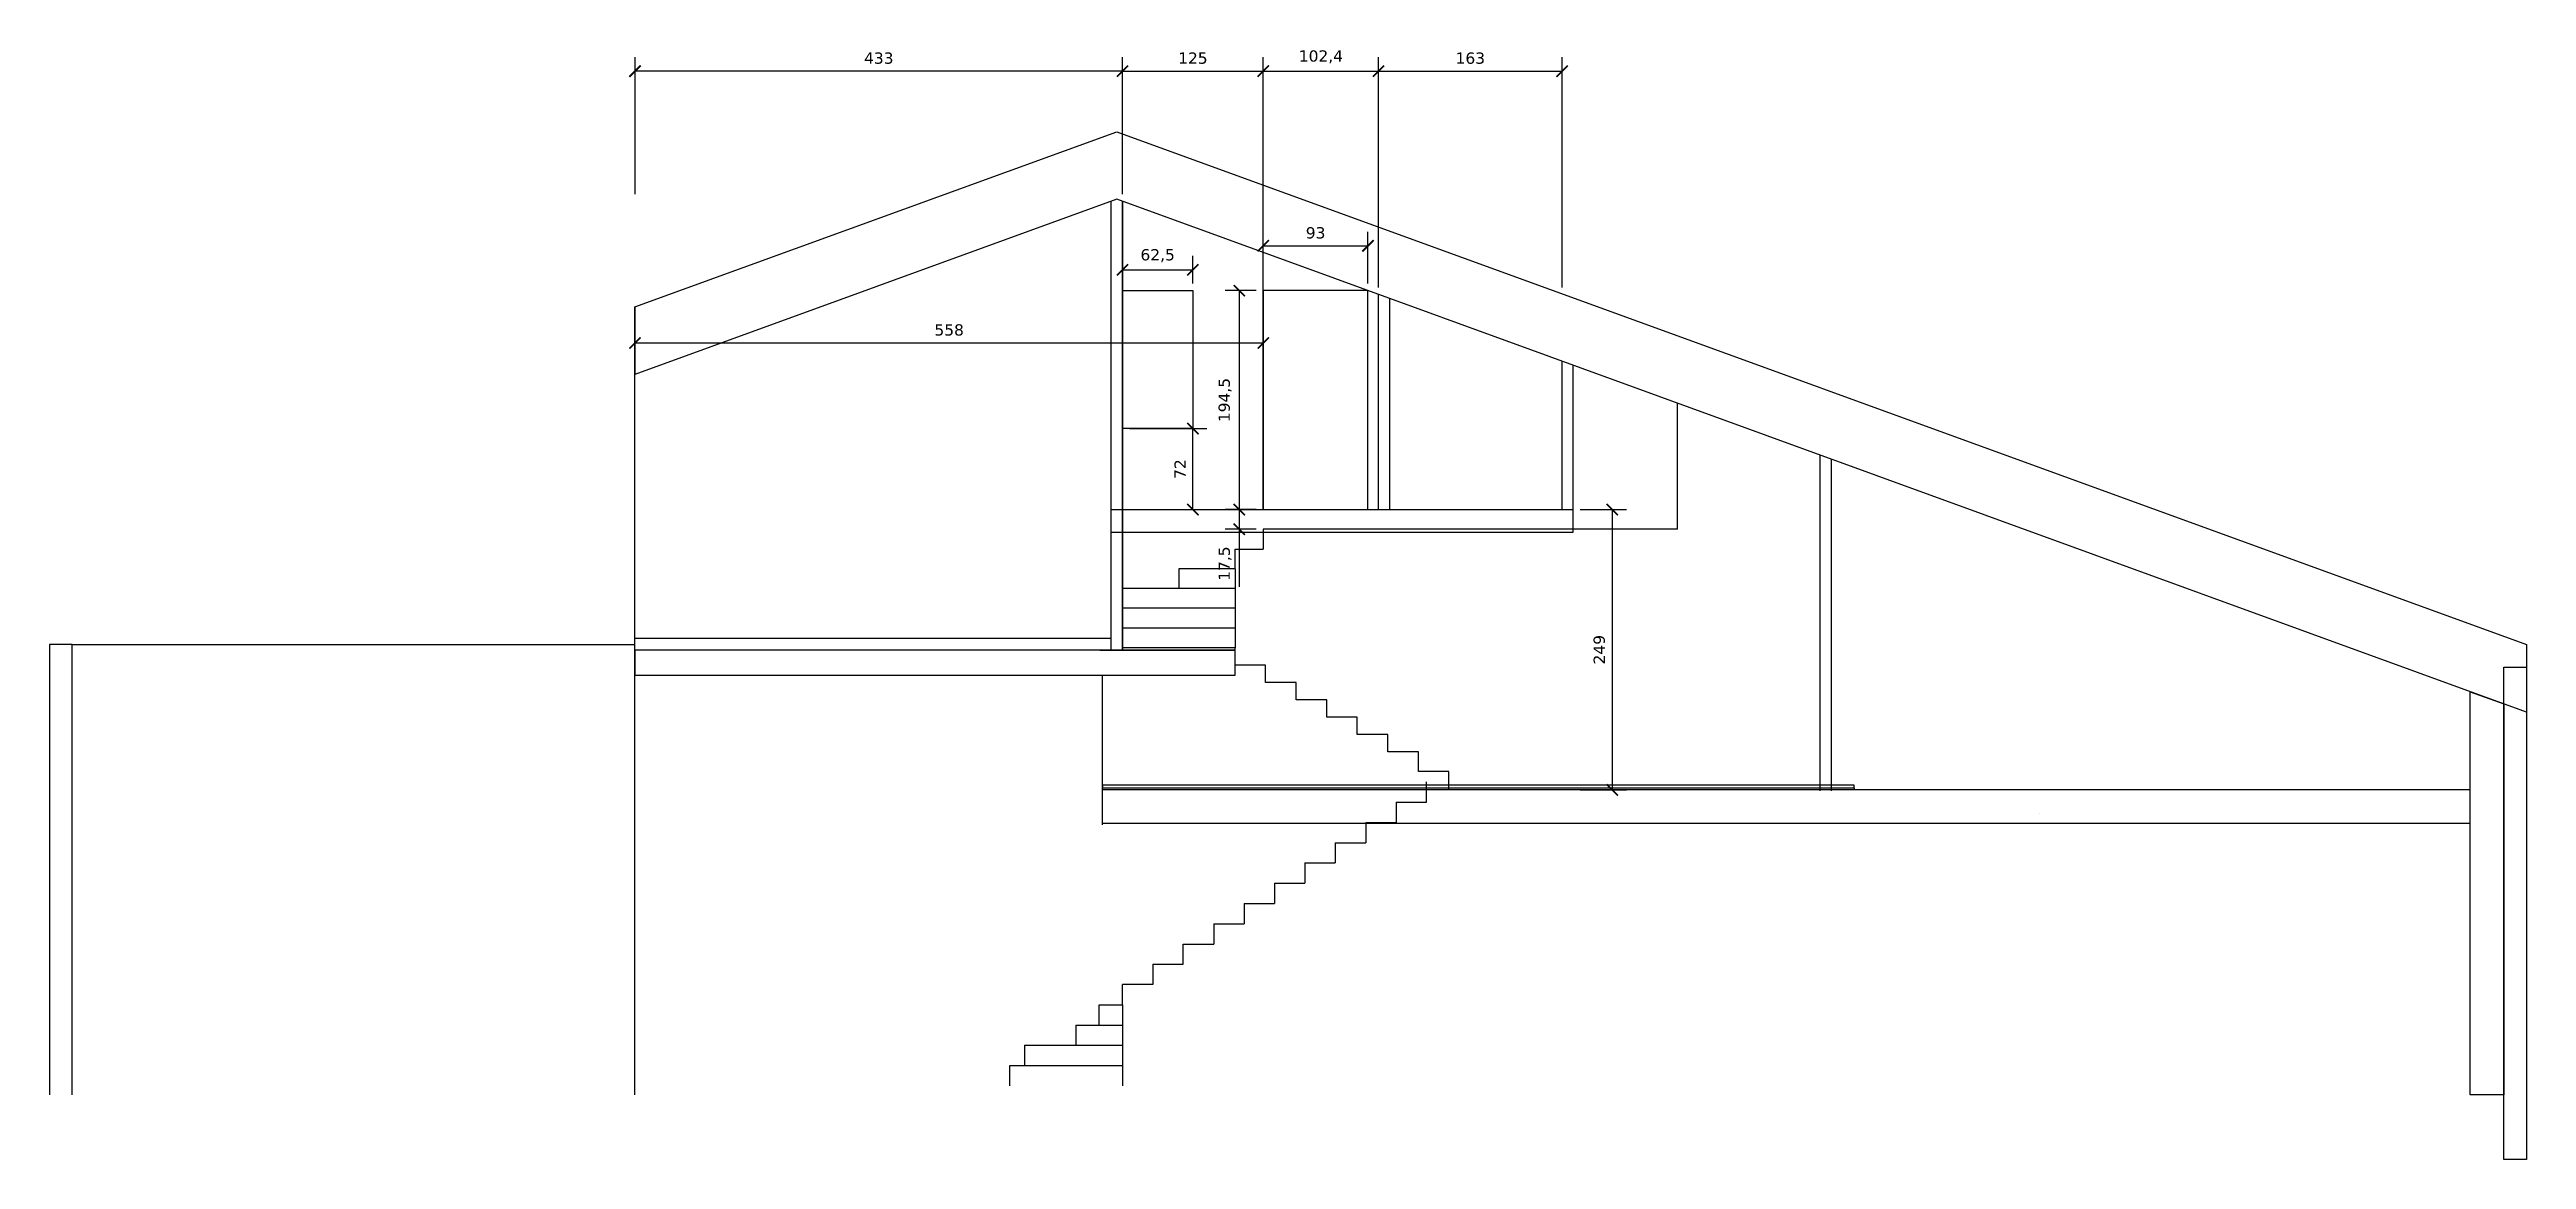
# Model space of a CAD drawing. Header units: centimetres. Extents: x -262314 to 1497847, y -126598 to 219599.
# Drawn here: x 738594 to 760594, y 105078 to 114939 of the extents above; entities that cross this region are included whole.
import ezdxf

# ---------------------------------------------------------------- set-up
doc = ezdxf.new("R2010")
doc.units = ezdxf.units.CM
doc.header["$PDMODE"] = 34
doc.header["$PDSIZE"] = 100
for name, color, linetype in [('A-FP 1', 2, 'Continuous'), ('A-POTEAU', 44, 'Continuous'), ('A-Roof', 2, 'Continuous'), ('AC-Calcul ratios', 4, 'Continuous'), ('charpente', 34, 'Continuous'), ('couches-de-finitions', 4, 'Continuous'), ('Dimensions', 6, 'Continuous'), ('I-Cloison', 11, 'Continuous'), ('I-STAIRS', 44, 'Continuous'), ('Meubles', 3, 'Continuous'), ('Mur de soutenement', 1, 'Continuous')]:
    doc.layers.add(name, color=color, linetype=linetype)
doc.styles.add('Seb', font='Verdana.ttf')
doc.dimstyles.new('d', dxfattribs={"dimtxt": 1, "dimasz": 1, "dimexe": 1.25, "dimexo": 0.625, "dimtad": 1, "dimdec": 1, "dimlfac": 0.1, "dimtxsty": 'Seb', "dimblk": 'ARCHTICK', "dimblk1": 'ARCHTICK', "dimblk2": 'ARCHTICK', "dimcen": 2.5, "dimclrd": 256, "dimclre": 256, "dimadec": 0, "dimazin": 0, "dimtfac": 1, "dimtdec": 1, "dimtmove": 0, "dimatfit": 3, "dimldrblk": 'ARCHTICK', "dimfxl": 1, "dimlwd": -1, "dimlwe": -1, "dimarcsym": 0})

# ---------------------------------------------------------------- blocks, each defined once
blk = doc.blocks.new('_ArchTick')
at = {"color": 0, "linetype": 'ByBlock', "const_width": 0.15}
blk.add_lwpolyline([(-0.5, -0.5), (0.5, 0.5)], dxfattribs=at)
blk = doc.blocks.new('*D2786')
at = {"layer": 'Defpoints', "color": 0, "transparency": 16777216}
for p in [(749374, 114747), (748124, 113591), (749374, 113136)]:
    blk.add_point(p, dxfattribs=at)
at = {"layer": 'Dimensions', "transparency": 16777216}
for p, q in [((748124, 113653), (748124, 114872)), ((749374, 113198), (749374, 114872)), ((748124, 114747), (749374, 114747))]:
    blk.add_line(p, q, dxfattribs=at)
at = {"layer": 'Dimensions', "transparency": 16777216, "xscale": 100, "yscale": 100, "zscale": 100, "rotation": 180}
blk.add_blockref('_ArchTick', (748124, 114747), dxfattribs=at)
at = {"layer": 'Dimensions', "transparency": 16777216, "xscale": 100, "yscale": 100, "zscale": 100}
blk.add_blockref('_ArchTick', (749374, 114747), dxfattribs=at)
at = {"layer": 'Dimensions', "color": 0, "transparency": 16777216, "insert": (748749, 114862), "char_height": 100, "attachment_point": 5, "style": 'Seb'}
blk.add_mtext('125', dxfattribs=at)
blk = doc.blocks.new('*D2787')
at = {"layer": 'Defpoints', "color": 0, "transparency": 16777216}
for p in [(750398, 114747), (749374, 113045), (750398, 113045)]:
    blk.add_point(p, dxfattribs=at)
at = {"layer": 'Dimensions', "transparency": 16777216}
for p, q in [((749374, 113107), (749374, 114872)), ((750398, 113107), (750398, 114872)), ((749374, 114747), (750398, 114747))]:
    blk.add_line(p, q, dxfattribs=at)
at = {"layer": 'Dimensions', "transparency": 16777216, "xscale": 100, "yscale": 100, "zscale": 100, "rotation": 180}
blk.add_blockref('_ArchTick', (749374, 114747), dxfattribs=at)
at = {"layer": 'Dimensions', "transparency": 16777216, "xscale": 100, "yscale": 100, "zscale": 100}
blk.add_blockref('_ArchTick', (750398, 114747), dxfattribs=at)
at = {"layer": 'Dimensions', "color": 0, "transparency": 16777216, "insert": (749886, 114874), "char_height": 100, "attachment_point": 5, "style": 'Seb'}
blk.add_mtext('102,4', dxfattribs=at)
blk = doc.blocks.new('*D2788')
at = {"layer": 'Defpoints', "color": 0, "transparency": 16777216}
for p in [(752028, 114747), (750398, 112763), (752028, 112763)]:
    blk.add_point(p, dxfattribs=at)
at = {"layer": 'Dimensions', "transparency": 16777216}
for p, q in [((750398, 112826), (750398, 114872)), ((752028, 112826), (752028, 114872)), ((750398, 114747), (752028, 114747))]:
    blk.add_line(p, q, dxfattribs=at)
at = {"layer": 'Dimensions', "transparency": 16777216, "xscale": 100, "yscale": 100, "zscale": 100, "rotation": 180}
blk.add_blockref('_ArchTick', (750398, 114747), dxfattribs=at)
at = {"layer": 'Dimensions', "transparency": 16777216, "xscale": 100, "yscale": 100, "zscale": 100}
blk.add_blockref('_ArchTick', (752028, 114747), dxfattribs=at)
at = {"layer": 'Dimensions', "color": 0, "transparency": 16777216, "insert": (751213, 114862), "char_height": 100, "attachment_point": 5, "style": 'Seb'}
blk.add_mtext('163', dxfattribs=at)
blk = doc.blocks.new('*D2789')
at = {"layer": 'Defpoints', "color": 0, "transparency": 16777216}
for p in [(750304, 113195), (749374, 112797), (750304, 112797)]:
    blk.add_point(p, dxfattribs=at)
at = {"layer": 'Dimensions', "transparency": 16777216}
for p, q in [((749374, 112860), (749374, 113320)), ((750304, 112860), (750304, 113320)), ((749374, 113195), (750304, 113195))]:
    blk.add_line(p, q, dxfattribs=at)
at = {"layer": 'Dimensions', "transparency": 16777216, "xscale": 100, "yscale": 100, "zscale": 100, "rotation": 180}
blk.add_blockref('_ArchTick', (749374, 113195), dxfattribs=at)
at = {"layer": 'Dimensions', "transparency": 16777216, "xscale": 100, "yscale": 100, "zscale": 100}
blk.add_blockref('_ArchTick', (750304, 113195), dxfattribs=at)
at = {"layer": 'Dimensions', "color": 0, "transparency": 16777216, "insert": (749839, 113310), "char_height": 100, "attachment_point": 5, "style": 'Seb'}
blk.add_mtext('93', dxfattribs=at)
blk = doc.blocks.new('*D2790')
at = {"layer": 'Defpoints', "color": 0, "transparency": 16777216}
for p in [(749374, 112797), (749161, 110852), (749374, 110852)]:
    blk.add_point(p, dxfattribs=at)
at = {"layer": 'Dimensions', "transparency": 16777216}
for p, q in [((749311, 112797), (749036, 112797)), ((749161, 112797), (749161, 110852)), ((749311, 110852), (749036, 110852))]:
    blk.add_line(p, q, dxfattribs=at)
at = {"layer": 'Dimensions', "transparency": 16777216, "xscale": 100, "yscale": 100, "zscale": 100}
for p, rotation in [((749161, 112797), 90), ((749161, 110852), 270)]:
    blk.add_blockref('_ArchTick', p, dxfattribs=dict(at, rotation=rotation))
at = {"layer": 'Dimensions', "color": 0, "transparency": 16777216, "insert": (749035, 111825), "char_height": 100, "attachment_point": 5, "rotation": 90, "style": 'Seb'}
blk.add_mtext('194,5', dxfattribs=at)
blk = doc.blocks.new('*D2791')
at = {"layer": 'Defpoints', "color": 0, "transparency": 16777216}
for p in [(749161, 110677), (749374, 110852), (749374, 110677)]:
    blk.add_point(p, dxfattribs=at)
at = {"layer": 'Dimensions', "transparency": 16777216}
for p, q in [((749311, 110852), (749036, 110852)), ((749311, 110677), (749036, 110677)), ((749161, 110852), (749161, 110677)), ((749161, 110677), (749161, 110167))]:
    blk.add_line(p, q, dxfattribs=at)
at = {"layer": 'Dimensions', "transparency": 16777216, "xscale": 100, "yscale": 100, "zscale": 100}
for p, rotation in [((749161, 110852), 90), ((749161, 110677), 270)]:
    blk.add_blockref('_ArchTick', p, dxfattribs=dict(at, rotation=rotation))
at = {"layer": 'Dimensions', "color": 0, "transparency": 16777216, "insert": (749035, 110372), "char_height": 100, "attachment_point": 5, "rotation": 90, "style": 'Seb'}
blk.add_mtext('17,5', dxfattribs=at)
blk = doc.blocks.new('*D2792')
at = {"layer": 'Defpoints', "color": 0, "transparency": 16777216}
for p in [(752128, 110852), (752128, 108362), (752474, 108362)]:
    blk.add_point(p, dxfattribs=at)
at = {"layer": 'Dimensions', "transparency": 16777216}
for p, q in [((752190, 110852), (752599, 110852)), ((752474, 110852), (752474, 108362)), ((752190, 108362), (752599, 108362))]:
    blk.add_line(p, q, dxfattribs=at)
at = {"layer": 'Dimensions', "transparency": 16777216, "xscale": 100, "yscale": 100, "zscale": 100}
for p, rotation in [((752474, 110852), 90), ((752474, 108362), 270)]:
    blk.add_blockref('_ArchTick', p, dxfattribs=dict(at, rotation=rotation))
at = {"layer": 'Dimensions', "color": 0, "transparency": 16777216, "insert": (752359, 109607), "char_height": 100, "attachment_point": 5, "rotation": 90, "style": 'Seb'}
blk.add_mtext('249', dxfattribs=at)
blk = doc.blocks.new('*D2793')
at = {"layer": 'Defpoints', "color": 0, "transparency": 16777216}
for p in [(748124, 111572), (748749, 111572), (748124, 110852)]:
    blk.add_point(p, dxfattribs=at)
at = {"layer": 'Dimensions', "transparency": 16777216}
for p, q in [((748186, 111572), (748874, 111572)), ((748749, 110852), (748749, 111572)), ((748186, 110852), (748874, 110852))]:
    blk.add_line(p, q, dxfattribs=at)
at = {"layer": 'Dimensions', "transparency": 16777216, "xscale": 100, "yscale": 100, "zscale": 100}
for p, rotation in [((748749, 111572), 90), ((748749, 110852), 270)]:
    blk.add_blockref('_ArchTick', p, dxfattribs=dict(at, rotation=rotation))
at = {"layer": 'Dimensions', "color": 0, "transparency": 16777216, "insert": (748635, 111212), "char_height": 100, "attachment_point": 5, "rotation": 90, "style": 'Seb'}
blk.add_mtext('72', dxfattribs=at)
blk = doc.blocks.new('*D2794')
at = {"layer": 'Defpoints', "color": 0, "transparency": 16777216}
for p in [(748749, 112982), (748124, 112797), (748749, 112797)]:
    blk.add_point(p, dxfattribs=at)
at = {"layer": 'Dimensions', "transparency": 16777216}
for p, q in [((748124, 112860), (748124, 113107)), ((748749, 112860), (748749, 113107)), ((748124, 112982), (748749, 112982))]:
    blk.add_line(p, q, dxfattribs=at)
at = {"layer": 'Dimensions', "transparency": 16777216, "xscale": 100, "yscale": 100, "zscale": 100, "rotation": 180}
blk.add_blockref('_ArchTick', (748124, 112982), dxfattribs=at)
at = {"layer": 'Dimensions', "transparency": 16777216, "xscale": 100, "yscale": 100, "zscale": 100}
blk.add_blockref('_ArchTick', (748749, 112982), dxfattribs=at)
at = {"layer": 'Dimensions', "color": 0, "transparency": 16777216, "insert": (748436, 113108), "char_height": 100, "attachment_point": 5, "style": 'Seb'}
blk.add_mtext('62,5', dxfattribs=at)
blk = doc.blocks.new('*D2795')
at = {"layer": 'Defpoints', "color": 0, "transparency": 16777216}
for p in [(749374, 112332), (743794, 112052), (749374, 112052)]:
    blk.add_point(p, dxfattribs=at)
at = {"layer": 'Dimensions', "transparency": 16777216}
for p, q in [((743794, 112115), (743794, 112457)), ((749374, 112115), (749374, 112457)), ((743794, 112332), (749374, 112332))]:
    blk.add_line(p, q, dxfattribs=at)
at = {"layer": 'Dimensions', "transparency": 16777216, "xscale": 100, "yscale": 100, "zscale": 100, "rotation": 180}
blk.add_blockref('_ArchTick', (743794, 112332), dxfattribs=at)
at = {"layer": 'Dimensions', "transparency": 16777216, "xscale": 100, "yscale": 100, "zscale": 100}
blk.add_blockref('_ArchTick', (749374, 112332), dxfattribs=at)
at = {"layer": 'Dimensions', "color": 0, "transparency": 16777216, "insert": (746584, 112447), "char_height": 100, "attachment_point": 5, "style": 'Seb'}
blk.add_mtext('558', dxfattribs=at)
blk = doc.blocks.new('*D2796')
at = {"layer": 'Defpoints', "color": 0, "transparency": 16777216}
for p in [(743794, 114747), (743794, 113591), (748124, 113591)]:
    blk.add_point(p, dxfattribs=at)
at = {"layer": 'Dimensions', "transparency": 16777216}
for p, q in [((743794, 113653), (743794, 114872)), ((748124, 113653), (748124, 114872)), ((748124, 114747), (743794, 114747))]:
    blk.add_line(p, q, dxfattribs=at)
at = {"layer": 'Dimensions', "transparency": 16777216, "xscale": 100, "yscale": 100, "zscale": 100, "rotation": 180}
blk.add_blockref('_ArchTick', (743794, 114747), dxfattribs=at)
at = {"layer": 'Dimensions', "transparency": 16777216, "xscale": 100, "yscale": 100, "zscale": 100}
blk.add_blockref('_ArchTick', (748124, 114747), dxfattribs=at)
at = {"layer": 'Dimensions', "color": 0, "transparency": 16777216, "insert": (745959, 114862), "char_height": 100, "attachment_point": 5, "style": 'Seb'}
blk.add_mtext('433', dxfattribs=at)

msp = doc.modelspace()

# ---------------------------------------------------------------- linework, layer by layer
at = {"layer": 'A-FP 1'}
for p, q in [((738793.72, 109652.1), (743793.72, 109652.1)), ((743793.72, 109710.1), (748023.72, 109710.1))]:
    msp.add_line(p, q, dxfattribs=at)
msp.add_lwpolyline([(747923.72, 109382.1), (749123.73, 109382.1), (749123.73, 109602.1), (743793.72, 109602.1), (743793.72, 109382.1), (747947.51, 109382.1)], dxfattribs=at)
at = {"layer": 'A-POTEAU'}
msp.add_line((748123.72, 113590.81), (748123.72, 109652.1), dxfattribs=at)
at = {"layer": 'A-Roof'}
for q in [(748072.51, 114209.45), (743793.72, 112052.1)]:
    msp.add_line((743793.72, 112652.1), q, dxfattribs=at)
for points in [[(748072.51, 113609.45), (743793.72, 112052.1), (743793.72, 112652.1), (748072.51, 114209.45), (760593.72, 109652.1), (760593.72, 109052.1)], [(760393.72, 109124.89), (760393.72, 105652.1), (760093.72, 105652.1), (760093.72, 109234.09)]]:
    msp.add_lwpolyline(points, close=True, dxfattribs=at)
at = {"layer": 'AC-Calcul ratios'}
msp.add_line((753053.96, 110676.67), (753053.96, 111796.35), dxfattribs=at)
at = {"layer": 'charpente'}
msp.add_line((743793.72, 105652.1), (743793.72, 112052.1), dxfattribs=at)
at = {"layer": 'couches-de-finitions'}
msp.add_lwpolyline([(747947.51, 108380.1), (754623.32, 108380.1), (754623.32, 108402.1), (747947.51, 108402.1), (747947.51, 108380.1)], dxfattribs=at)
msp.add_lwpolyline([(754623.32, 108380.1), (754623.32, 108362.1), (747947.51, 108362.1), (747947.51, 108380.1)], close=True, dxfattribs=at)
at = {"layer": 'I-Cloison'}
for p, q in [((748023.72, 109602.1), (748023.72, 113591.69)), ((748123.72, 109602.1), (748123.72, 113590.81)), ((749373.73, 110852.1), (749373.73, 113044.85)), ((750397.51, 110852.1), (750397.51, 112763.22)), ((750497.51, 110852.1), (750497.51, 112726.82)), ((752027.51, 110852.1), (752027.51, 112169.95)), ((752127.51, 110652.1), (752127.51, 112133.55)), ((754320.72, 108352.1), (754320.72, 111335.29)), ((754420.72, 108352.1), (754420.72, 111298.89)), ((748023.72, 110852.1), (752127.51, 110852.1)), ((749373.73, 110852.1), (750303.73, 110852.1)), ((748023.72, 110652.1), (752127.51, 110652.1)), ((747947.51, 108352.1), (747947.51, 109382.1)), ((760093.72, 108362.1), (747947.51, 108362.1)), ((747947.51, 108052.1), (747947.51, 108352.1)), ((760093.72, 108062.1), (747947.51, 108062.1)), ((756265.22, 108152.1), (756265.22, 108152.1))]:
    msp.add_line(p, q, dxfattribs=at)
msp.add_lwpolyline([(749123.73, 109602.1), (749123.73, 109624.1), (748123.72, 109624.1), (748123.72, 109602.1), (749123.73, 109602.1)], dxfattribs=at)
at = {"layer": 'I-STAIRS'}
for p, q in [((753053.96, 110676.67), (749373.73, 110676.67)), ((749373.73, 110676.67), (749373.73, 110501.09)), ((749123.73, 110325.82), (749123.73, 110501.09)), ((749123.73, 110500.93), (749373.73, 110501.09)), ((749123.73, 110325.82), (748623.72, 110325.82)), ((748623.72, 110325.82), (748623.72, 110150.39)), ((749123.73, 110325.82), (749123.73, 109624.1)), ((749123.73, 110150.39), (748123.72, 110150.39)), ((748123.72, 110150.39), (748123.72, 109624.1)), ((749123.73, 109974.96), (748123.72, 109974.96)), ((749123.73, 109799.53), (748123.72, 109799.53)), ((747923.72, 109602.1), (748723.72, 109602.1)), ((749395.15, 109470.1), (749123.72, 109470.1)), ((749395.15, 109316.1), (749395.15, 109470.1)), ((749666.58, 109316.1), (749395.15, 109316.1)), ((749666.58, 109162.1), (749666.58, 109316.1)), ((749938.01, 109162.1), (749666.58, 109162.1)), ((749938.01, 109008.1), (749938.01, 109162.1)), ((750209.44, 109008.1), (749938.01, 109008.1)), ((750209.44, 108854.1), (750209.44, 109008.1)), ((750480.87, 108854.1), (750209.44, 108854.1)), ((750480.87, 108700.1), (750480.87, 108854.1)), ((750752.3, 108700.1), (750480.87, 108700.1)), ((750752.3, 108524.1), (750752.3, 108700.1)), ((751023.72, 108524.1), (750752.3, 108524.1)), ((751023.72, 108370.1), (751023.72, 108524.1)), ((750553.72, 108252.1), (750553.72, 108072.1)), ((750553.72, 108252.1), (750823.72, 108252.1)), ((750823.72, 108252.1), (750823.72, 108432.1)), ((750283.72, 108072.1), (750283.72, 107892.1)), ((750283.72, 108072.1), (750553.72, 108072.1)), ((750013.72, 107892.1), (750013.72, 107712.1)), ((750013.72, 107892.1), (750283.72, 107892.1)), ((749743.72, 107712.1), (749743.72, 107532.1)), ((749743.72, 107712.1), (750013.72, 107712.1)), ((749473.72, 107532.1), (749473.72, 107352.1)), ((749473.72, 107532.1), (749743.72, 107532.1)), ((748933.72, 107172.1), (748933.72, 106992.1)), ((748933.72, 107172.1), (749203.72, 107172.1)), ((749203.72, 107352.1), (749203.72, 107172.1)), ((749203.72, 107352.1), (749473.72, 107352.1)), ((748663.72, 106812.1), (748663.72, 106992.1)), ((748663.72, 106992.1), (748933.72, 106992.1)), ((748393.72, 106812.1), (748663.72, 106812.1)), ((748393.72, 106812.1), (748393.72, 106632.1)), ((748393.72, 106632.1), (748123.72, 106632.1)), ((748123.72, 106452.1), (748123.72, 106632.1)), ((747709.51, 106272.1), (748123.72, 106272.1)), ((747709.51, 106272.1), (747709.51, 106092.1)), ((747916.62, 106272.1), (747916.62, 106452.1)), ((747916.62, 106452.1), (748123.72, 106452.1)), ((748123.72, 106452.1), (748123.72, 105732.1)), ((747254.09, 106092.1), (748123.72, 106092.1)), ((747254.09, 106092.1), (747254.09, 105912.1)), ((747123.72, 105912.1), (748123.72, 105912.1)), ((747123.72, 105732.1), (747123.72, 105912.1))]:
    msp.add_line(p, q, dxfattribs=at)
at = {"layer": 'Meubles'}
for p, q in [((748123.72, 111572.1), (748123.72, 112797.35)), ((748123.72, 112797.35), (748748.72, 112797.35)), ((748748.72, 112797.35), (748748.72, 111572.1)), ((748748.72, 111572.1), (748123.72, 111572.1))]:
    msp.add_line(p, q, dxfattribs=at)
msp.add_lwpolyline([(749373.73, 110852.1), (750303.73, 110852.1), (750303.73, 112797.35), (749373.73, 112797.35)], close=True, dxfattribs=at)
at = {"layer": 'Mur de soutenement'}
for p, q in [((738793.72, 109652.1), (738593.72, 109652.1)), ((738593.72, 109652.1), (738593.72, 105652.1)), ((738793.72, 105652.1), (738793.72, 109652.1))]:
    msp.add_line(p, q, dxfattribs=at)
msp.add_lwpolyline([(760593.72, 105077.96), (760393.72, 105077.96), (760393.72, 109452.1), (760593.72, 109452.1)], close=True, dxfattribs=at)

# ---------------------------------------------------------------- dimensions: what is measured, and where the dimension line sits
at = {"layer": 'Dimensions'}
for base, p1, p2, picture, middle in [((743793.72, 114747.33), (748123.72, 113590.81), (743793.72, 113590.81), '*D2796', (745958.72, 114862.21)), ((749373.73, 114747.33), (748123.72, 113590.81), (749373.73, 113135.85), '*D2786', (748748.72, 114862.21)), ((750397.51, 114747.33), (749373.73, 113044.85), (750397.51, 113044.85), '*D2787', (749885.62, 114873.63)), ((752027.51, 114747.33), (750397.51, 112763.22), (752027.51, 112763.22), '*D2788', (751212.51, 114862.21)), ((750303.73, 113195.03), (749373.73, 112797.35), (750303.73, 112797.35), '*D2789', (749838.73, 113309.91)), ((748748.72, 112982.17), (748123.72, 112797.35), (748748.72, 112797.35), '*D2794', (748436.22, 113108.47)), ((749373.73, 112331.87), (743793.72, 112052.1), (749373.73, 112052.1), '*D2795', (746583.72, 112446.75))]:
    dim = msp.add_linear_dim(base=base, p1=p1, p2=p2, dimstyle='d', dxfattribs=at)
    dim.commit()
    dim.dimension.update_dxf_attribs({"geometry": picture, "text_midpoint": middle})
for base, p1, p2, picture, middle in [((749161.15, 110852.1), (749373.73, 112797.35), (749373.73, 110852.1), '*D2790', (749034.84, 111824.73)), ((748748.72, 111572.1), (748123.72, 110852.1), (748123.72, 111572.1), '*D2793', (748635.18, 111212.1)), ((749161.15, 110676.67), (749373.73, 110852.1), (749373.73, 110676.67), '*D2791', (749034.84, 110371.79)), ((752474.05, 108362.1), (752127.51, 110852.1), (752127.51, 108362.1), '*D2792', (752359.17, 109607.1))]:
    dim = msp.add_linear_dim(base=base, p1=p1, p2=p2, angle=90, dimstyle='d', dxfattribs=at)
    dim.commit()
    dim.dimension.update_dxf_attribs({"geometry": picture, "text_midpoint": middle})

doc.saveas('drawing.dxf')
